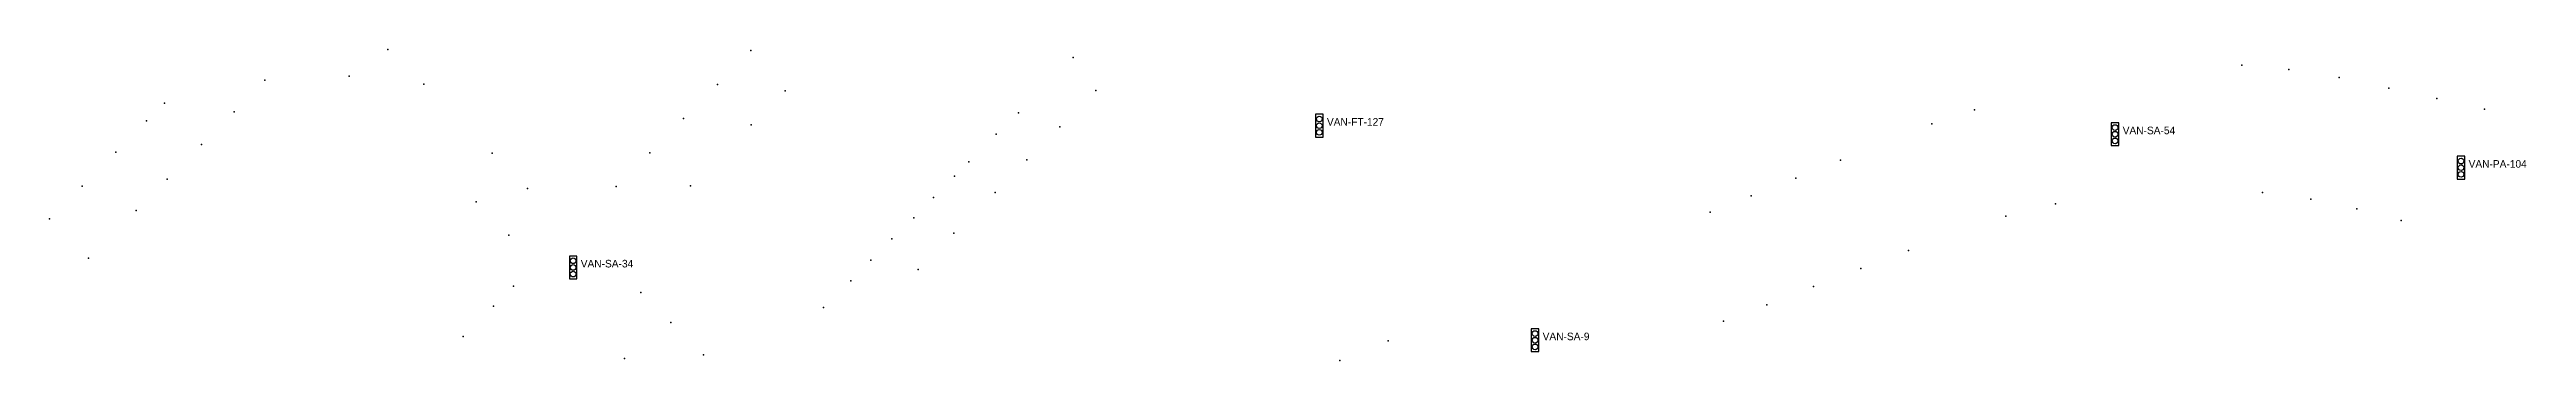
# Model space of a CAD drawing. Header units: inches. Extents: x 486474 to 494239, y 5455982 to 5460069.
# Drawn here: x 490780 to 491432, y 5457921 to 5458003 of the extents above; entities that cross this region are included whole.
import ezdxf

# ---------------------------------------------------------------- set-up
doc = ezdxf.new("R2010")
doc.units = ezdxf.units.IN
doc.header["$MEASUREMENT"] = 0
doc.layers.add('Parking Meters', color=10, linetype='Continuous')
doc.layers.add('Traffic Signals', color=10, linetype='Continuous')

msp = doc.modelspace()

# ---------------------------------------------------------------- texts
at = {"layer": 'Traffic Signals', "color": 1}
for s, p in [('VAN-FT-127', (491116.11, 5457982.46)), ('VAN-SA-54', (491325.64, 5457980.21)), ('VAN-PA-104', (491416.73, 5457971.39)), ('VAN-SA-34', (490919.63, 5457945.11)), ('VAN-SA-9', (491172.91, 5457925.94))]:
    msp.add_text(s, height=2, dxfattribs=at).set_placement(p)

# ---------------------------------------------------------------- linework, layer by layer
at = {"layer": 'Parking Meters', "color": 7}
for p in [(490868.81, 5458002.53), (490868.81, 5458002.53), (490964.39, 5458002.26), (490964.39, 5458002.26), (491049.32, 5458000.42), (491357.03, 5457998.39), (490836.48, 5457994.45), (490836.48, 5457994.45), (490858.68, 5457995.49), (490858.68, 5457995.49), (490878.32, 5457993.44), (490878.32, 5457993.44), (490955.62, 5457993.35), (490955.62, 5457993.35), (490973.43, 5457991.64), (490973.43, 5457991.64), (491055.3, 5457991.72), (491369.4, 5457997.22), (491369.4, 5457997.22), (491382.64, 5457995.12), (491382.64, 5457995.12), (491395.75, 5457992.36), (491395.75, 5457992.36), (490810.01, 5457988.43), (490828.39, 5457986.08), (490828.39, 5457986.08), (490946.66, 5457984.35), (490946.66, 5457984.35), (491034.91, 5457985.83), (491034.91, 5457985.83), (491286.66, 5457986.62), (491286.66, 5457986.62), (491408.33, 5457989.64), (491408.33, 5457989.64), (491420.88, 5457986.83), (491420.88, 5457986.83), (490805.31, 5457983.72), (490805.31, 5457983.72), (490964.51, 5457982.69), (490964.51, 5457982.69), (491029.01, 5457980.22), (491029.01, 5457980.22), (491045.8, 5457982.16), (491045.8, 5457982.16), (491275.37, 5457982.96), (490797.25, 5457975.51), (490797.25, 5457975.51), (490819.76, 5457977.47), (490819.76, 5457977.47), (490896.32, 5457975.19), (490896.32, 5457975.19), (490937.81, 5457975.35), (490937.81, 5457975.35), (491021.78, 5457972.93), (491037.12, 5457973.44), (491037.12, 5457973.44), (491251.32, 5457973.34), (491251.32, 5457973.34), (490788.32, 5457966.56), (490788.32, 5457966.56), (490810.76, 5457968.34), (490810.76, 5457968.34), (490905.6, 5457965.94), (490905.6, 5457965.94), (490928.94, 5457966.41), (490928.94, 5457966.41), (490948.51, 5457966.63), (491018.05, 5457969.12), (491018.05, 5457969.12), (491028.75, 5457964.87), (491028.75, 5457964.87), (491239.61, 5457968.67), (491239.61, 5457968.67), (491362.48, 5457964.88), (491362.48, 5457964.88), (490802.58, 5457960.13), (490892.11, 5457962.37), (490892.11, 5457962.37), (491012.53, 5457963.54), (491012.53, 5457963.54), (491217.03, 5457959.7), (491227.82, 5457963.95), (491227.82, 5457963.95), (491294.86, 5457958.65), (491294.86, 5457958.65), (491307.98, 5457961.91), (491375.18, 5457963.09), (491375.18, 5457963.09), (491387.33, 5457960.52), (491387.33, 5457960.52), (490779.76, 5457957.95), (490779.76, 5457957.95), (490900.7, 5457953.62), (491001.54, 5457952.61), (491001.54, 5457952.61), (491007.36, 5457958.15), (491007.36, 5457958.15), (491017.85, 5457954.11), (491017.85, 5457954.11), (491398.93, 5457957.46), (491398.93, 5457957.46), (490790, 5457947.53), (490790, 5457947.53), (490996.05, 5457947.04), (490996.05, 5457947.04), (491269.23, 5457949.57), (491269.23, 5457949.57), (490901.92, 5457940.2), (490990.73, 5457941.62), (490990.73, 5457941.62), (491008.5, 5457944.61), (491008.5, 5457944.61), (491244.27, 5457940.11), (491244.27, 5457940.11), (491256.73, 5457944.84), (491256.73, 5457944.84), (490896.62, 5457934.88), (490896.62, 5457934.88), (490935.48, 5457938.51), (490983.59, 5457934.56), (491231.91, 5457935.3), (491231.91, 5457935.3), (490888.68, 5457926.91), (490943.36, 5457930.59), (490943.36, 5457930.59), (491132.25, 5457925.81), (491132.25, 5457925.81), (491220.53, 5457930.92), (491220.53, 5457930.92), (490931.19, 5457921.12), (490931.19, 5457921.12), (490951.98, 5457922.06), (490951.98, 5457922.06), (491119.5, 5457920.6), (491119.5, 5457920.6)]:
    msp.add_point(p, dxfattribs=at)
at = {"layer": 'Traffic Signals', "color": 1}
for points in [[(491113.11, 5457979.46), (491115.11, 5457979.46), (491115.11, 5457985.46), (491113.11, 5457985.46)], [(491322.64, 5457977.21), (491324.64, 5457977.21), (491324.64, 5457983.21), (491322.64, 5457983.21)], [(491413.73, 5457968.39), (491415.73, 5457968.39), (491415.73, 5457974.39), (491413.73, 5457974.39)], [(490916.63, 5457942.11), (490918.63, 5457942.11), (490918.63, 5457948.11), (490916.63, 5457948.11)], [(491169.91, 5457922.94), (491171.91, 5457922.94), (491171.91, 5457928.94), (491169.91, 5457928.94)]]:
    msp.add_lwpolyline(points, close=True, dxfattribs=at)
for centre in [(491114.11, 5457984.21), (491114.11, 5457982.46), (491114.11, 5457980.71), (491323.64, 5457981.96), (491323.64, 5457980.21), (491323.64, 5457978.46), (491414.73, 5457973.14), (491414.73, 5457971.39), (491414.73, 5457969.64), (490917.63, 5457946.86), (490917.63, 5457945.11), (490917.63, 5457943.36), (491170.91, 5457927.69), (491170.91, 5457925.94), (491170.91, 5457924.19)]:
    msp.add_circle(centre, 0.75, dxfattribs=at)

msp.set_redraw_order([(e.dxf.handle, doc.entitydb.next_handle()) for e in msp.query("TEXT MTEXT ATTDEF DIMENSION ARC_DIMENSION")])  # texts and dimensions are drawn at this point

doc.saveas('drawing.dxf')
